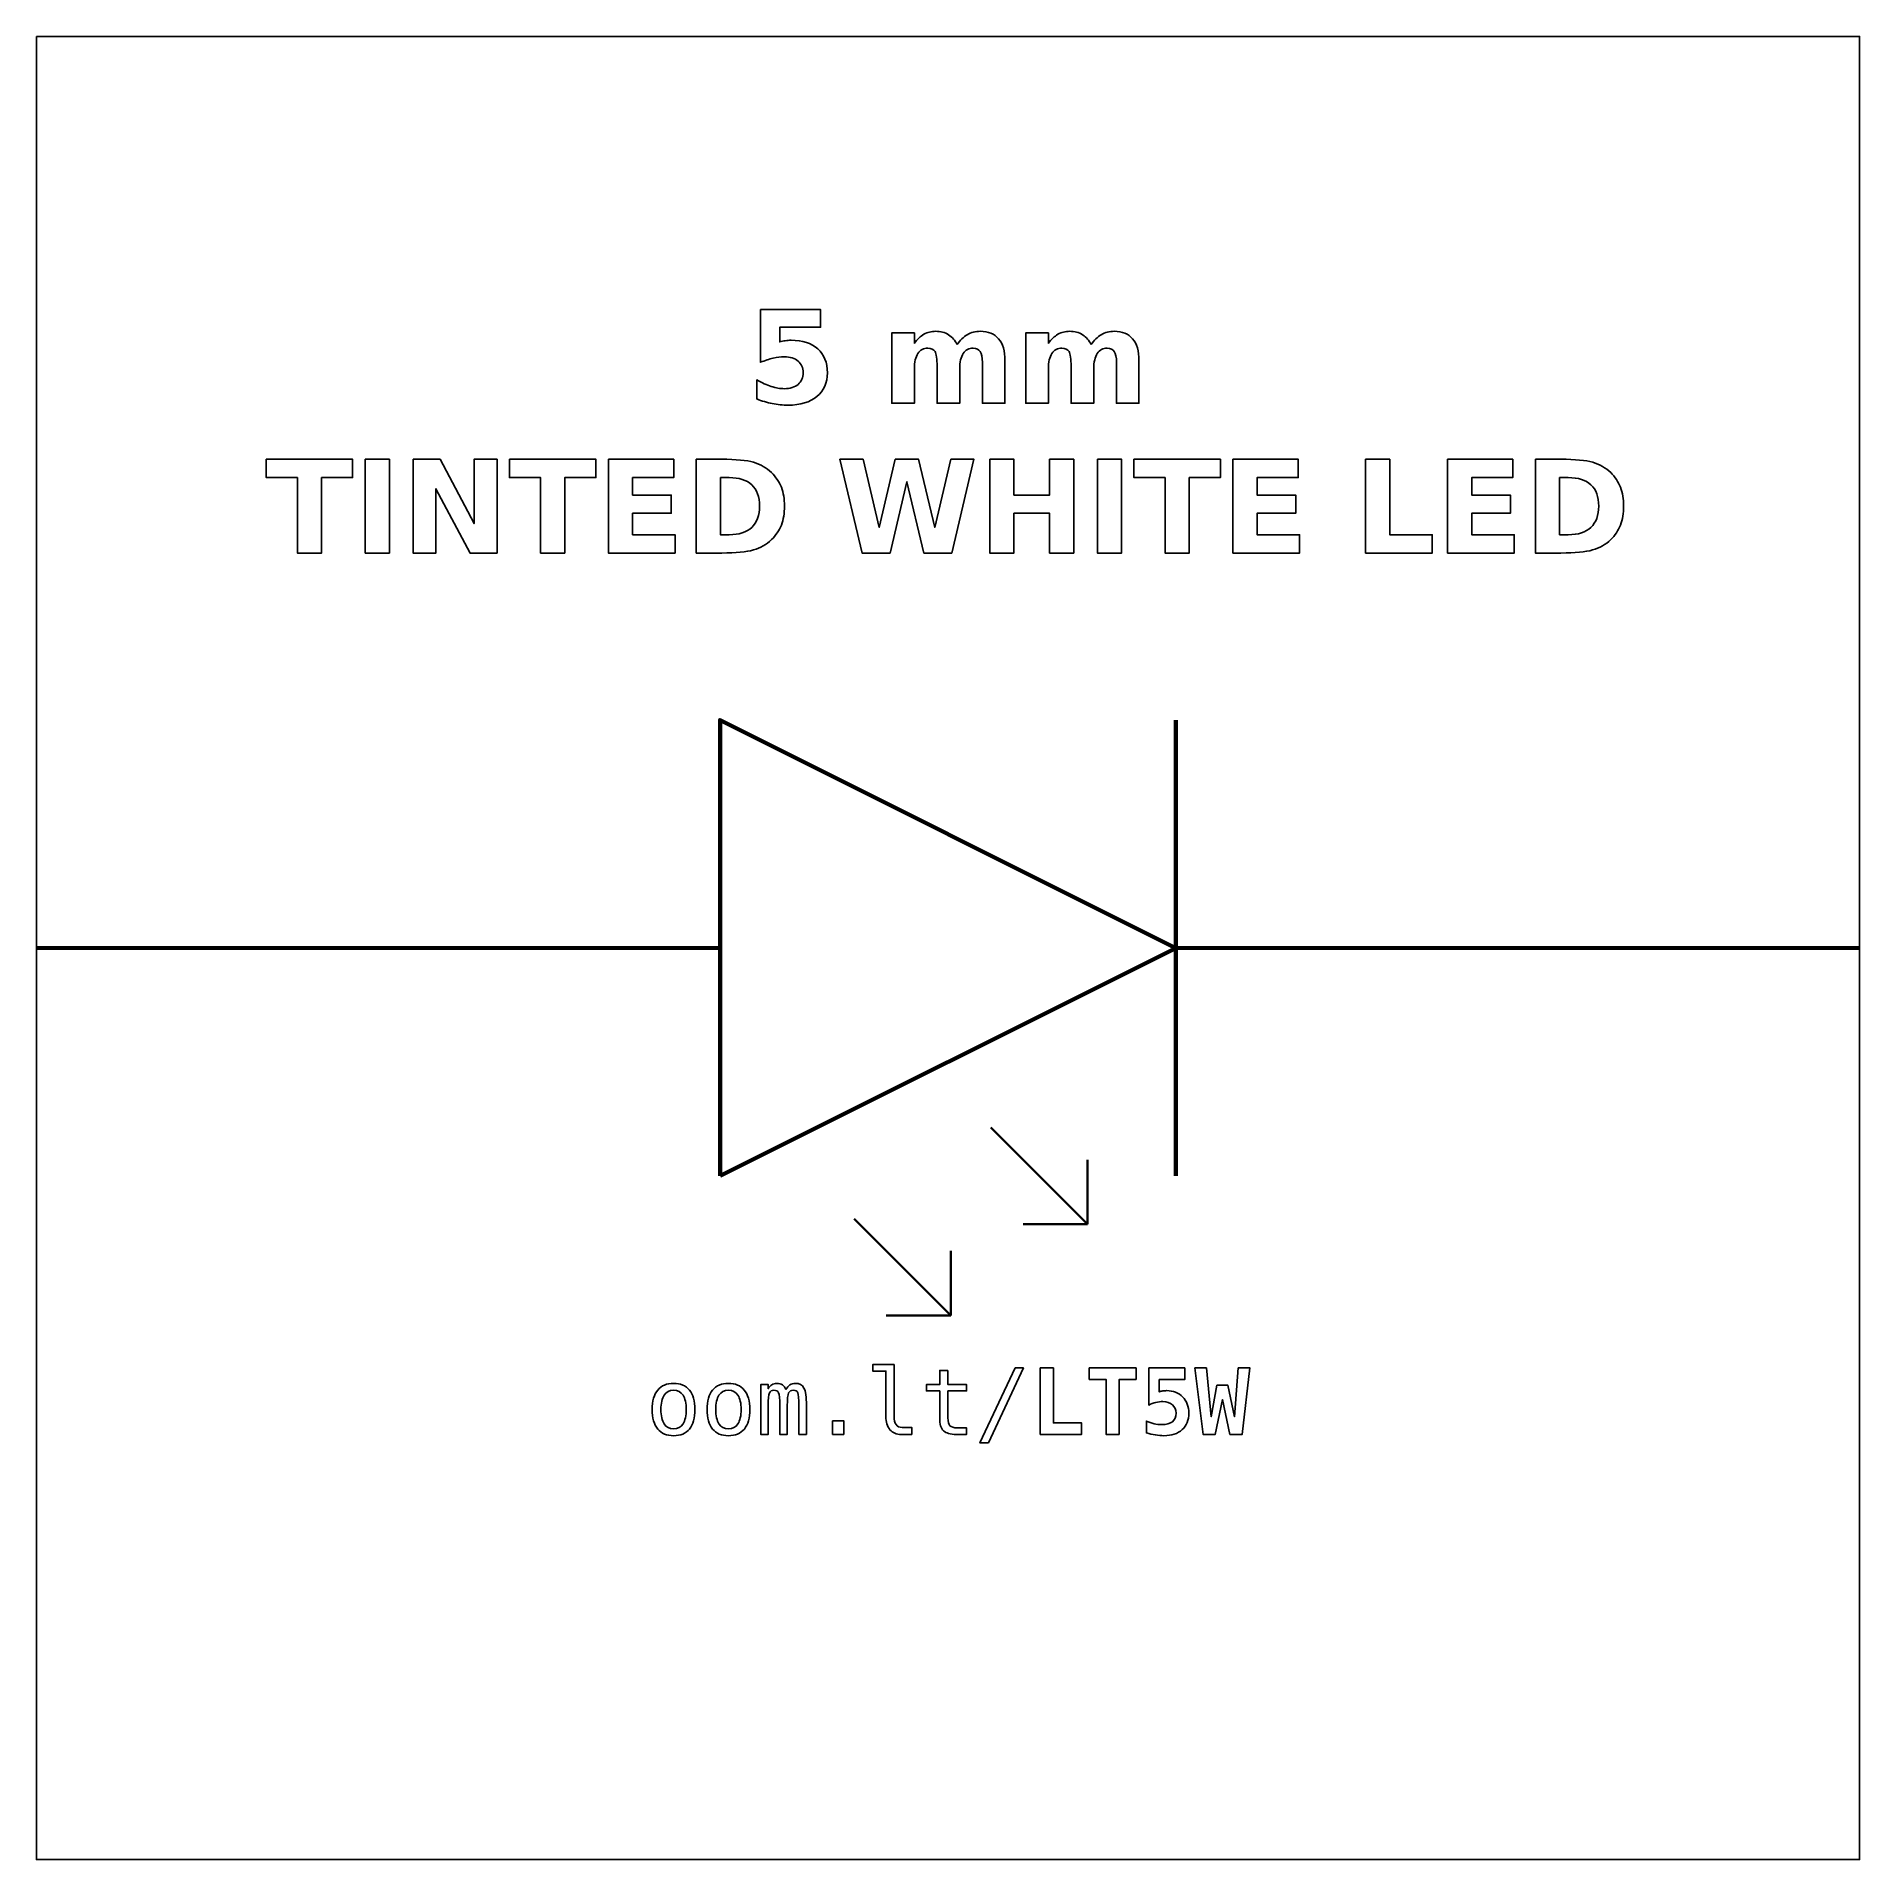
# Model space of a CAD drawing. Header units: centimetres. Extents: x -11.5 to -9.5, y -15.85 to -13.85.
import ezdxf

# ---------------------------------------------------------------- set-up
doc = ezdxf.new("R2010")
doc.units = ezdxf.units.CM
doc.header["$MEASUREMENT"] = 0
doc.layers.add('Layer 1', color=7, linetype='Continuous')

msp = doc.modelspace()

# ---------------------------------------------------------------- linework, layer by layer
at = {"layer": 'Layer 1', "color": 7}
msp.add_open_spline([(-11.5, -13.85), (-11.5, -13.85), (-9.5, -13.85), (-9.5, -13.85), (-9.5, -13.85), (-9.5, -13.85), (-9.5, -15.85), (-9.5, -15.85), (-9.5, -15.85), (-9.5, -15.85), (-11.5, -15.85), (-11.5, -15.85), (-11.5, -15.85), (-11.5, -15.85), (-11.5, -13.85), (-11.5, -13.85)], degree=3, knots=[0, 0, 0, 0, 0.25, 0.25, 0.25, 0.25, 0.5, 0.5, 0.5, 0.5, 0.75, 0.75, 0.75, 0.75, 1, 1, 1, 1], dxfattribs=at)
at = {"layer": 'Layer 1', "color": 250}
for points, knots in [([(-10.70574, -14.14959), (-10.70574, -14.14959), (-10.6398, -14.14959), (-10.6398, -14.14959), (-10.6398, -14.14959), (-10.6398, -14.14959), (-10.6398, -14.16909), (-10.6398, -14.16909), (-10.6398, -14.16909), (-10.6398, -14.16909), (-10.6846, -14.16909), (-10.6846, -14.16909), (-10.6846, -14.16909), (-10.6846, -14.16909), (-10.6846, -14.18501), (-10.6846, -14.18501), (-10.6846, -14.18501), (-10.68258, -14.18447), (-10.68055, -14.18405), (-10.67851, -14.18374), (-10.67851, -14.18374), (-10.67646, -14.18343), (-10.67432, -14.18329), (-10.67213, -14.18329), (-10.67213, -14.18329), (-10.65958, -14.18329), (-10.64982, -14.18642), (-10.64283, -14.1927), (-10.64283, -14.1927), (-10.63585, -14.19896), (-10.63237, -14.2077), (-10.63237, -14.2189), (-10.63237, -14.2189), (-10.63237, -14.23002), (-10.63618, -14.23873), (-10.64377, -14.24503), (-10.64377, -14.24503), (-10.65137, -14.25131), (-10.66193, -14.25446), (-10.67543, -14.25446), (-10.67543, -14.25446), (-10.68126, -14.25446), (-10.68705, -14.25389), (-10.69276, -14.25277), (-10.69276, -14.25277), (-10.69848, -14.25164), (-10.70417, -14.24994), (-10.70981, -14.24764), (-10.70981, -14.24764), (-10.70981, -14.24764), (-10.70981, -14.22675), (-10.70981, -14.22675), (-10.70981, -14.22675), (-10.70421, -14.22998), (-10.6989, -14.23238), (-10.69387, -14.23397), (-10.69387, -14.23397), (-10.68883, -14.2356), (-10.68408, -14.2364), (-10.67964, -14.2364), (-10.67964, -14.2364), (-10.67319, -14.2364), (-10.66814, -14.23482), (-10.66444, -14.23167), (-10.66444, -14.23167), (-10.66075, -14.22854), (-10.65889, -14.22429), (-10.65889, -14.2189), (-10.65889, -14.2189), (-10.65889, -14.21349), (-10.66075, -14.20923), (-10.66444, -14.20611), (-10.66444, -14.20611), (-10.66814, -14.20298), (-10.67319, -14.20143), (-10.67964, -14.20143), (-10.67964, -14.20143), (-10.68345, -14.20143), (-10.68752, -14.20192), (-10.69182, -14.20291), (-10.69182, -14.20291), (-10.69615, -14.20389), (-10.70078, -14.20542), (-10.70574, -14.20749), (-10.70574, -14.20749), (-10.70574, -14.20749), (-10.70574, -14.14959), (-10.70574, -14.14959)], [0, 0, 0, 0, 0.0454545, 0.0454545, 0.0454545, 0.0454545, 0.0909091, 0.0909091, 0.0909091, 0.0909091, 0.1363636, 0.1363636, 0.1363636, 0.1363636, 0.1818182, 0.1818182, 0.1818182, 0.1818182, 0.2272727, 0.2272727, 0.2272727, 0.2272727, 0.2727273, 0.2727273, 0.2727273, 0.2727273, 0.3181818, 0.3181818, 0.3181818, 0.3181818, 0.3636364, 0.3636364, 0.3636364, 0.3636364, 0.4090909, 0.4090909, 0.4090909, 0.4090909, 0.4545455, 0.4545455, 0.4545455, 0.4545455, 0.5, 0.5, 0.5, 0.5, 0.5454545, 0.5454545, 0.5454545, 0.5454545, 0.5909091, 0.5909091, 0.5909091, 0.5909091, 0.6363636, 0.6363636, 0.6363636, 0.6363636, 0.6818182, 0.6818182, 0.6818182, 0.6818182, 0.7272727, 0.7272727, 0.7272727, 0.7272727, 0.7727273, 0.7727273, 0.7727273, 0.7727273, 0.8181818, 0.8181818, 0.8181818, 0.8181818, 0.8636364, 0.8636364, 0.8636364, 0.8636364, 0.9090909, 0.9090909, 0.9090909, 0.9090909, 0.9545455, 0.9545455, 0.9545455, 0.9545455, 1, 1, 1, 1]), ([(-10.49001, -14.18811), (-10.48688, -14.18334), (-10.48319, -14.17969), (-10.47888, -14.1772), (-10.47888, -14.1772), (-10.47458, -14.17468), (-10.46988, -14.17344), (-10.46473, -14.17344), (-10.46473, -14.17344), (-10.45586, -14.17344), (-10.44911, -14.17617), (-10.44448, -14.18165), (-10.44448, -14.18165), (-10.43984, -14.1871), (-10.43751, -14.19505), (-10.43751, -14.20547), (-10.43751, -14.20547), (-10.43751, -14.20547), (-10.43751, -14.25246), (-10.43751, -14.25246), (-10.43751, -14.25246), (-10.43751, -14.25246), (-10.46233, -14.25246), (-10.46233, -14.25246), (-10.46233, -14.25246), (-10.46233, -14.25246), (-10.46233, -14.21222), (-10.46233, -14.21222), (-10.46233, -14.21222), (-10.46228, -14.21163), (-10.46226, -14.21102), (-10.46223, -14.21036), (-10.46223, -14.21036), (-10.46221, -14.20973), (-10.46219, -14.20881), (-10.46219, -14.20761), (-10.46219, -14.20761), (-10.46219, -14.20215), (-10.46298, -14.19818), (-10.46461, -14.19573), (-10.46461, -14.19573), (-10.46621, -14.19326), (-10.46879, -14.19204), (-10.47237, -14.19204), (-10.47237, -14.19204), (-10.47707, -14.19204), (-10.48067, -14.19397), (-10.48323, -14.19783), (-10.48323, -14.19783), (-10.48577, -14.20168), (-10.48709, -14.20726), (-10.48719, -14.21457), (-10.48719, -14.21457), (-10.48719, -14.21457), (-10.48719, -14.25246), (-10.48719, -14.25246), (-10.48719, -14.25246), (-10.48719, -14.25246), (-10.512, -14.25246), (-10.512, -14.25246), (-10.512, -14.25246), (-10.512, -14.25246), (-10.512, -14.21222), (-10.512, -14.21222), (-10.512, -14.21222), (-10.512, -14.20368), (-10.51273, -14.19818), (-10.51421, -14.19573), (-10.51421, -14.19573), (-10.51567, -14.19326), (-10.51828, -14.19204), (-10.52204, -14.19204), (-10.52204, -14.19204), (-10.52679, -14.19204), (-10.53044, -14.19399), (-10.533, -14.19787), (-10.533, -14.19787), (-10.53556, -14.20175), (-10.53686, -14.20728), (-10.53686, -14.2145), (-10.53686, -14.2145), (-10.53686, -14.2145), (-10.53686, -14.25246), (-10.53686, -14.25246), (-10.53686, -14.25246), (-10.53686, -14.25246), (-10.56167, -14.25246), (-10.56167, -14.25246), (-10.56167, -14.25246), (-10.56167, -14.25246), (-10.56167, -14.1753), (-10.56167, -14.1753), (-10.56167, -14.1753), (-10.56167, -14.1753), (-10.53686, -14.1753), (-10.53686, -14.1753), (-10.53686, -14.1753), (-10.53686, -14.1753), (-10.53686, -14.18661), (-10.53686, -14.18661), (-10.53686, -14.18661), (-10.53382, -14.18223), (-10.53034, -14.17897), (-10.52641, -14.17675), (-10.52641, -14.17675), (-10.52249, -14.17454), (-10.51816, -14.17344), (-10.51343, -14.17344), (-10.51343, -14.17344), (-10.50812, -14.17344), (-10.50339, -14.17473), (-10.49932, -14.1773), (-10.49932, -14.1773), (-10.49523, -14.17988), (-10.49212, -14.18348), (-10.49001, -14.18811)], [0, 0, 0, 0, 0.0344828, 0.0344828, 0.0344828, 0.0344828, 0.0689655, 0.0689655, 0.0689655, 0.0689655, 0.1034483, 0.1034483, 0.1034483, 0.1034483, 0.137931, 0.137931, 0.137931, 0.137931, 0.1724138, 0.1724138, 0.1724138, 0.1724138, 0.2068966, 0.2068966, 0.2068966, 0.2068966, 0.2413793, 0.2413793, 0.2413793, 0.2413793, 0.2758621, 0.2758621, 0.2758621, 0.2758621, 0.3103448, 0.3103448, 0.3103448, 0.3103448, 0.3448276, 0.3448276, 0.3448276, 0.3448276, 0.3793103, 0.3793103, 0.3793103, 0.3793103, 0.4137931, 0.4137931, 0.4137931, 0.4137931, 0.4482759, 0.4482759, 0.4482759, 0.4482759, 0.4827586, 0.4827586, 0.4827586, 0.4827586, 0.5172414, 0.5172414, 0.5172414, 0.5172414, 0.5517241, 0.5517241, 0.5517241, 0.5517241, 0.5862069, 0.5862069, 0.5862069, 0.5862069, 0.6206897, 0.6206897, 0.6206897, 0.6206897, 0.6551724, 0.6551724, 0.6551724, 0.6551724, 0.6896552, 0.6896552, 0.6896552, 0.6896552, 0.7241379, 0.7241379, 0.7241379, 0.7241379, 0.7586207, 0.7586207, 0.7586207, 0.7586207, 0.7931034, 0.7931034, 0.7931034, 0.7931034, 0.8275862, 0.8275862, 0.8275862, 0.8275862, 0.862069, 0.862069, 0.862069, 0.862069, 0.8965517, 0.8965517, 0.8965517, 0.8965517, 0.9310345, 0.9310345, 0.9310345, 0.9310345, 0.9655172, 0.9655172, 0.9655172, 0.9655172, 1, 1, 1, 1]), ([(-10.34297, -14.18811), (-10.33984, -14.18334), (-10.33615, -14.17969), (-10.33184, -14.1772), (-10.33184, -14.1772), (-10.32754, -14.17468), (-10.32284, -14.17344), (-10.31769, -14.17344), (-10.31769, -14.17344), (-10.30882, -14.17344), (-10.30207, -14.17617), (-10.29744, -14.18165), (-10.29744, -14.18165), (-10.2928, -14.1871), (-10.29047, -14.19505), (-10.29047, -14.20547), (-10.29047, -14.20547), (-10.29047, -14.20547), (-10.29047, -14.25246), (-10.29047, -14.25246), (-10.29047, -14.25246), (-10.29047, -14.25246), (-10.31529, -14.25246), (-10.31529, -14.25246), (-10.31529, -14.25246), (-10.31529, -14.25246), (-10.31529, -14.21222), (-10.31529, -14.21222), (-10.31529, -14.21222), (-10.31524, -14.21163), (-10.31522, -14.21102), (-10.31519, -14.21036), (-10.31519, -14.21036), (-10.31517, -14.20973), (-10.31515, -14.20881), (-10.31515, -14.20761), (-10.31515, -14.20761), (-10.31515, -14.20215), (-10.31594, -14.19818), (-10.31757, -14.19573), (-10.31757, -14.19573), (-10.31917, -14.19326), (-10.32175, -14.19204), (-10.32533, -14.19204), (-10.32533, -14.19204), (-10.33003, -14.19204), (-10.33363, -14.19397), (-10.33619, -14.19783), (-10.33619, -14.19783), (-10.33873, -14.20168), (-10.34005, -14.20726), (-10.34015, -14.21457), (-10.34015, -14.21457), (-10.34015, -14.21457), (-10.34015, -14.25246), (-10.34015, -14.25246), (-10.34015, -14.25246), (-10.34015, -14.25246), (-10.36496, -14.25246), (-10.36496, -14.25246), (-10.36496, -14.25246), (-10.36496, -14.25246), (-10.36496, -14.21222), (-10.36496, -14.21222), (-10.36496, -14.21222), (-10.36496, -14.20368), (-10.36569, -14.19818), (-10.36717, -14.19573), (-10.36717, -14.19573), (-10.36863, -14.19326), (-10.37124, -14.19204), (-10.375, -14.19204), (-10.375, -14.19204), (-10.37975, -14.19204), (-10.3834, -14.19399), (-10.38596, -14.19787), (-10.38596, -14.19787), (-10.38852, -14.20175), (-10.38982, -14.20728), (-10.38982, -14.2145), (-10.38982, -14.2145), (-10.38982, -14.2145), (-10.38982, -14.25246), (-10.38982, -14.25246), (-10.38982, -14.25246), (-10.38982, -14.25246), (-10.41463, -14.25246), (-10.41463, -14.25246), (-10.41463, -14.25246), (-10.41463, -14.25246), (-10.41463, -14.1753), (-10.41463, -14.1753), (-10.41463, -14.1753), (-10.41463, -14.1753), (-10.38982, -14.1753), (-10.38982, -14.1753), (-10.38982, -14.1753), (-10.38982, -14.1753), (-10.38982, -14.18661), (-10.38982, -14.18661), (-10.38982, -14.18661), (-10.38678, -14.18223), (-10.3833, -14.17897), (-10.37937, -14.17675), (-10.37937, -14.17675), (-10.37545, -14.17454), (-10.37112, -14.17344), (-10.36639, -14.17344), (-10.36639, -14.17344), (-10.36108, -14.17344), (-10.35635, -14.17473), (-10.35228, -14.1773), (-10.35228, -14.1773), (-10.34819, -14.17988), (-10.34508, -14.18348), (-10.34297, -14.18811)], [0, 0, 0, 0, 0.0344828, 0.0344828, 0.0344828, 0.0344828, 0.0689655, 0.0689655, 0.0689655, 0.0689655, 0.1034483, 0.1034483, 0.1034483, 0.1034483, 0.137931, 0.137931, 0.137931, 0.137931, 0.1724138, 0.1724138, 0.1724138, 0.1724138, 0.2068966, 0.2068966, 0.2068966, 0.2068966, 0.2413793, 0.2413793, 0.2413793, 0.2413793, 0.2758621, 0.2758621, 0.2758621, 0.2758621, 0.3103448, 0.3103448, 0.3103448, 0.3103448, 0.3448276, 0.3448276, 0.3448276, 0.3448276, 0.3793103, 0.3793103, 0.3793103, 0.3793103, 0.4137931, 0.4137931, 0.4137931, 0.4137931, 0.4482759, 0.4482759, 0.4482759, 0.4482759, 0.4827586, 0.4827586, 0.4827586, 0.4827586, 0.5172414, 0.5172414, 0.5172414, 0.5172414, 0.5517241, 0.5517241, 0.5517241, 0.5517241, 0.5862069, 0.5862069, 0.5862069, 0.5862069, 0.6206897, 0.6206897, 0.6206897, 0.6206897, 0.6551724, 0.6551724, 0.6551724, 0.6551724, 0.6896552, 0.6896552, 0.6896552, 0.6896552, 0.7241379, 0.7241379, 0.7241379, 0.7241379, 0.7586207, 0.7586207, 0.7586207, 0.7586207, 0.7931034, 0.7931034, 0.7931034, 0.7931034, 0.8275862, 0.8275862, 0.8275862, 0.8275862, 0.862069, 0.862069, 0.862069, 0.862069, 0.8965517, 0.8965517, 0.8965517, 0.8965517, 0.9310345, 0.9310345, 0.9310345, 0.9310345, 0.9655172, 0.9655172, 0.9655172, 0.9655172, 1, 1, 1, 1]), ([(-11.24792, -14.31384), (-11.24792, -14.31384), (-11.15312, -14.31384), (-11.15312, -14.31384), (-11.15312, -14.31384), (-11.15312, -14.31384), (-11.15312, -14.3339), (-11.15312, -14.3339), (-11.15312, -14.3339), (-11.15312, -14.3339), (-11.18722, -14.3339), (-11.18722, -14.3339), (-11.18722, -14.3339), (-11.18722, -14.3339), (-11.18722, -14.41671), (-11.18722, -14.41671), (-11.18722, -14.41671), (-11.18722, -14.41671), (-11.21375, -14.41671), (-11.21375, -14.41671), (-11.21375, -14.41671), (-11.21375, -14.41671), (-11.21375, -14.3339), (-11.21375, -14.3339), (-11.21375, -14.3339), (-11.21375, -14.3339), (-11.24792, -14.3339), (-11.24792, -14.3339), (-11.24792, -14.3339), (-11.24792, -14.3339), (-11.24792, -14.31384), (-11.24792, -14.31384)], [0, 0, 0, 0, 0.125, 0.125, 0.125, 0.125, 0.25, 0.25, 0.25, 0.25, 0.375, 0.375, 0.375, 0.375, 0.5, 0.5, 0.5, 0.5, 0.625, 0.625, 0.625, 0.625, 0.75, 0.75, 0.75, 0.75, 0.875, 0.875, 0.875, 0.875, 1, 1, 1, 1]), ([(-11.13938, -14.31384), (-11.13938, -14.31384), (-11.11285, -14.31384), (-11.11285, -14.31384), (-11.11285, -14.31384), (-11.11285, -14.31384), (-11.11285, -14.41671), (-11.11285, -14.41671), (-11.11285, -14.41671), (-11.11285, -14.41671), (-11.13938, -14.41671), (-11.13938, -14.41671), (-11.13938, -14.41671), (-11.13938, -14.41671), (-11.13938, -14.31384), (-11.13938, -14.31384)], [0, 0, 0, 0, 0.25, 0.25, 0.25, 0.25, 0.5, 0.5, 0.5, 0.5, 0.75, 0.75, 0.75, 0.75, 1, 1, 1, 1]), ([(-11.08689, -14.31384), (-11.08689, -14.31384), (-11.05726, -14.31384), (-11.05726, -14.31384), (-11.05726, -14.31384), (-11.05726, -14.31384), (-11.01984, -14.3844), (-11.01984, -14.3844), (-11.01984, -14.3844), (-11.01984, -14.3844), (-11.01984, -14.31384), (-11.01984, -14.31384), (-11.01984, -14.31384), (-11.01984, -14.31384), (-10.9947, -14.31384), (-10.9947, -14.31384), (-10.9947, -14.31384), (-10.9947, -14.31384), (-10.9947, -14.41671), (-10.9947, -14.41671), (-10.9947, -14.41671), (-10.9947, -14.41671), (-11.02433, -14.41671), (-11.02433, -14.41671), (-11.02433, -14.41671), (-11.02433, -14.41671), (-11.06175, -14.34615), (-11.06175, -14.34615), (-11.06175, -14.34615), (-11.06175, -14.34615), (-11.06175, -14.41671), (-11.06175, -14.41671), (-11.06175, -14.41671), (-11.06175, -14.41671), (-11.08689, -14.41671), (-11.08689, -14.41671), (-11.08689, -14.41671), (-11.08689, -14.41671), (-11.08689, -14.31384), (-11.08689, -14.31384)], [0, 0, 0, 0, 0.1, 0.1, 0.1, 0.1, 0.2, 0.2, 0.2, 0.2, 0.3, 0.3, 0.3, 0.3, 0.4, 0.4, 0.4, 0.4, 0.5, 0.5, 0.5, 0.5, 0.6, 0.6, 0.6, 0.6, 0.7, 0.7, 0.7, 0.7, 0.8, 0.8, 0.8, 0.8, 0.9, 0.9, 0.9, 0.9, 1, 1, 1, 1]), ([(-10.98108, -14.31384), (-10.98108, -14.31384), (-10.88628, -14.31384), (-10.88628, -14.31384), (-10.88628, -14.31384), (-10.88628, -14.31384), (-10.88628, -14.3339), (-10.88628, -14.3339), (-10.88628, -14.3339), (-10.88628, -14.3339), (-10.92038, -14.3339), (-10.92038, -14.3339), (-10.92038, -14.3339), (-10.92038, -14.3339), (-10.92038, -14.41671), (-10.92038, -14.41671), (-10.92038, -14.41671), (-10.92038, -14.41671), (-10.94691, -14.41671), (-10.94691, -14.41671), (-10.94691, -14.41671), (-10.94691, -14.41671), (-10.94691, -14.3339), (-10.94691, -14.3339), (-10.94691, -14.3339), (-10.94691, -14.3339), (-10.98108, -14.3339), (-10.98108, -14.3339), (-10.98108, -14.3339), (-10.98108, -14.3339), (-10.98108, -14.31384), (-10.98108, -14.31384)], [0, 0, 0, 0, 0.125, 0.125, 0.125, 0.125, 0.25, 0.25, 0.25, 0.25, 0.375, 0.375, 0.375, 0.375, 0.5, 0.5, 0.5, 0.5, 0.625, 0.625, 0.625, 0.625, 0.75, 0.75, 0.75, 0.75, 0.875, 0.875, 0.875, 0.875, 1, 1, 1, 1]), ([(-10.87254, -14.31384), (-10.87254, -14.31384), (-10.80095, -14.31384), (-10.80095, -14.31384), (-10.80095, -14.31384), (-10.80095, -14.31384), (-10.80095, -14.3339), (-10.80095, -14.3339), (-10.80095, -14.3339), (-10.80095, -14.3339), (-10.84601, -14.3339), (-10.84601, -14.3339), (-10.84601, -14.3339), (-10.84601, -14.3339), (-10.84601, -14.35305), (-10.84601, -14.35305), (-10.84601, -14.35305), (-10.84601, -14.35305), (-10.80366, -14.35305), (-10.80366, -14.35305), (-10.80366, -14.35305), (-10.80366, -14.35305), (-10.80366, -14.37311), (-10.80366, -14.37311), (-10.80366, -14.37311), (-10.80366, -14.37311), (-10.84601, -14.37311), (-10.84601, -14.37311), (-10.84601, -14.37311), (-10.84601, -14.37311), (-10.84601, -14.39665), (-10.84601, -14.39665), (-10.84601, -14.39665), (-10.84601, -14.39665), (-10.79945, -14.39665), (-10.79945, -14.39665), (-10.79945, -14.39665), (-10.79945, -14.39665), (-10.79945, -14.41671), (-10.79945, -14.41671), (-10.79945, -14.41671), (-10.79945, -14.41671), (-10.87254, -14.41671), (-10.87254, -14.41671), (-10.87254, -14.41671), (-10.87254, -14.41671), (-10.87254, -14.31384), (-10.87254, -14.31384)], [0, 0, 0, 0, 0.0833333, 0.0833333, 0.0833333, 0.0833333, 0.1666667, 0.1666667, 0.1666667, 0.1666667, 0.25, 0.25, 0.25, 0.25, 0.3333333, 0.3333333, 0.3333333, 0.3333333, 0.4166667, 0.4166667, 0.4166667, 0.4166667, 0.5, 0.5, 0.5, 0.5, 0.5833333, 0.5833333, 0.5833333, 0.5833333, 0.6666667, 0.6666667, 0.6666667, 0.6666667, 0.75, 0.75, 0.75, 0.75, 0.8333333, 0.8333333, 0.8333333, 0.8333333, 0.9166667, 0.9166667, 0.9166667, 0.9166667, 1, 1, 1, 1]), ([(-10.77614, -14.31384), (-10.77614, -14.31384), (-10.74815, -14.31384), (-10.74815, -14.31384), (-10.74815, -14.31384), (-10.73254, -14.31384), (-10.72092, -14.31495), (-10.71328, -14.31718), (-10.71328, -14.31718), (-10.70563, -14.31941), (-10.69907, -14.32318), (-10.69359, -14.32852), (-10.69359, -14.32852), (-10.68877, -14.33315), (-10.6852, -14.33851), (-10.68284, -14.34458), (-10.68284, -14.34458), (-10.68052, -14.35062), (-10.67934, -14.35749), (-10.67934, -14.36518), (-10.67934, -14.36518), (-10.67934, -14.37294), (-10.68052, -14.37986), (-10.68284, -14.38595), (-10.68284, -14.38595), (-10.6852, -14.39204), (-10.68877, -14.3974), (-10.69359, -14.40203), (-10.69359, -14.40203), (-10.69912, -14.40737), (-10.70573, -14.41114), (-10.71344, -14.41337), (-10.71344, -14.41337), (-10.72116, -14.4156), (-10.73273, -14.41671), (-10.74815, -14.41671), (-10.74815, -14.41671), (-10.74815, -14.41671), (-10.77614, -14.41671), (-10.77614, -14.41671), (-10.77614, -14.41671), (-10.77614, -14.41671), (-10.77614, -14.31384), (-10.77614, -14.31384)], [0, 0, 0, 0, 0.0909091, 0.0909091, 0.0909091, 0.0909091, 0.1818182, 0.1818182, 0.1818182, 0.1818182, 0.2727273, 0.2727273, 0.2727273, 0.2727273, 0.3636364, 0.3636364, 0.3636364, 0.3636364, 0.4545455, 0.4545455, 0.4545455, 0.4545455, 0.5454545, 0.5454545, 0.5454545, 0.5454545, 0.6363636, 0.6363636, 0.6363636, 0.6363636, 0.7272727, 0.7272727, 0.7272727, 0.7272727, 0.8181818, 0.8181818, 0.8181818, 0.8181818, 0.9090909, 0.9090909, 0.9090909, 0.9090909, 1, 1, 1, 1]), ([(-10.61864, -14.31384), (-10.61864, -14.31384), (-10.59322, -14.31384), (-10.59322, -14.31384), (-10.59322, -14.31384), (-10.59322, -14.31384), (-10.57544, -14.38861), (-10.57544, -14.38861), (-10.57544, -14.38861), (-10.57544, -14.38861), (-10.5578, -14.31384), (-10.5578, -14.31384), (-10.5578, -14.31384), (-10.5578, -14.31384), (-10.53223, -14.31384), (-10.53223, -14.31384), (-10.53223, -14.31384), (-10.53223, -14.31384), (-10.5146, -14.38861), (-10.5146, -14.38861), (-10.5146, -14.38861), (-10.5146, -14.38861), (-10.49682, -14.31384), (-10.49682, -14.31384), (-10.49682, -14.31384), (-10.49682, -14.31384), (-10.4716, -14.31384), (-10.4716, -14.31384), (-10.4716, -14.31384), (-10.4716, -14.31384), (-10.49585, -14.41671), (-10.49585, -14.41671), (-10.49585, -14.41671), (-10.49585, -14.41671), (-10.52645, -14.41671), (-10.52645, -14.41671), (-10.52645, -14.41671), (-10.52645, -14.41671), (-10.54512, -14.33851), (-10.54512, -14.33851), (-10.54512, -14.33851), (-10.54512, -14.33851), (-10.56358, -14.41671), (-10.56358, -14.41671), (-10.56358, -14.41671), (-10.56358, -14.41671), (-10.59418, -14.41671), (-10.59418, -14.41671), (-10.59418, -14.41671), (-10.59418, -14.41671), (-10.61864, -14.31384), (-10.61864, -14.31384)], [0, 0, 0, 0, 0.0769231, 0.0769231, 0.0769231, 0.0769231, 0.1538462, 0.1538462, 0.1538462, 0.1538462, 0.2307692, 0.2307692, 0.2307692, 0.2307692, 0.3076923, 0.3076923, 0.3076923, 0.3076923, 0.3846154, 0.3846154, 0.3846154, 0.3846154, 0.4615385, 0.4615385, 0.4615385, 0.4615385, 0.5384615, 0.5384615, 0.5384615, 0.5384615, 0.6153846, 0.6153846, 0.6153846, 0.6153846, 0.6923077, 0.6923077, 0.6923077, 0.6923077, 0.7692308, 0.7692308, 0.7692308, 0.7692308, 0.8461538, 0.8461538, 0.8461538, 0.8461538, 0.9230769, 0.9230769, 0.9230769, 0.9230769, 1, 1, 1, 1]), ([(-10.45425, -14.31384), (-10.45425, -14.31384), (-10.42772, -14.31384), (-10.42772, -14.31384), (-10.42772, -14.31384), (-10.42772, -14.31384), (-10.42772, -14.35305), (-10.42772, -14.35305), (-10.42772, -14.35305), (-10.42772, -14.35305), (-10.38859, -14.35305), (-10.38859, -14.35305), (-10.38859, -14.35305), (-10.38859, -14.35305), (-10.38859, -14.31384), (-10.38859, -14.31384), (-10.38859, -14.31384), (-10.38859, -14.31384), (-10.36206, -14.31384), (-10.36206, -14.31384), (-10.36206, -14.31384), (-10.36206, -14.31384), (-10.36206, -14.41671), (-10.36206, -14.41671), (-10.36206, -14.41671), (-10.36206, -14.41671), (-10.38859, -14.41671), (-10.38859, -14.41671), (-10.38859, -14.41671), (-10.38859, -14.41671), (-10.38859, -14.37311), (-10.38859, -14.37311), (-10.38859, -14.37311), (-10.38859, -14.37311), (-10.42772, -14.37311), (-10.42772, -14.37311), (-10.42772, -14.37311), (-10.42772, -14.37311), (-10.42772, -14.41671), (-10.42772, -14.41671), (-10.42772, -14.41671), (-10.42772, -14.41671), (-10.45425, -14.41671), (-10.45425, -14.41671), (-10.45425, -14.41671), (-10.45425, -14.41671), (-10.45425, -14.31384), (-10.45425, -14.31384)], [0, 0, 0, 0, 0.0833333, 0.0833333, 0.0833333, 0.0833333, 0.1666667, 0.1666667, 0.1666667, 0.1666667, 0.25, 0.25, 0.25, 0.25, 0.3333333, 0.3333333, 0.3333333, 0.3333333, 0.4166667, 0.4166667, 0.4166667, 0.4166667, 0.5, 0.5, 0.5, 0.5, 0.5833333, 0.5833333, 0.5833333, 0.5833333, 0.6666667, 0.6666667, 0.6666667, 0.6666667, 0.75, 0.75, 0.75, 0.75, 0.8333333, 0.8333333, 0.8333333, 0.8333333, 0.9166667, 0.9166667, 0.9166667, 0.9166667, 1, 1, 1, 1]), ([(-10.33616, -14.31384), (-10.33616, -14.31384), (-10.30963, -14.31384), (-10.30963, -14.31384), (-10.30963, -14.31384), (-10.30963, -14.31384), (-10.30963, -14.41671), (-10.30963, -14.41671), (-10.30963, -14.41671), (-10.30963, -14.41671), (-10.33616, -14.41671), (-10.33616, -14.41671), (-10.33616, -14.41671), (-10.33616, -14.41671), (-10.33616, -14.31384), (-10.33616, -14.31384)], [0, 0, 0, 0, 0.25, 0.25, 0.25, 0.25, 0.5, 0.5, 0.5, 0.5, 0.75, 0.75, 0.75, 0.75, 1, 1, 1, 1]), ([(-10.29595, -14.31384), (-10.29595, -14.31384), (-10.20115, -14.31384), (-10.20115, -14.31384), (-10.20115, -14.31384), (-10.20115, -14.31384), (-10.20115, -14.3339), (-10.20115, -14.3339), (-10.20115, -14.3339), (-10.20115, -14.3339), (-10.23525, -14.3339), (-10.23525, -14.3339), (-10.23525, -14.3339), (-10.23525, -14.3339), (-10.23525, -14.41671), (-10.23525, -14.41671), (-10.23525, -14.41671), (-10.23525, -14.41671), (-10.26178, -14.41671), (-10.26178, -14.41671), (-10.26178, -14.41671), (-10.26178, -14.41671), (-10.26178, -14.3339), (-10.26178, -14.3339), (-10.26178, -14.3339), (-10.26178, -14.3339), (-10.29595, -14.3339), (-10.29595, -14.3339), (-10.29595, -14.3339), (-10.29595, -14.3339), (-10.29595, -14.31384), (-10.29595, -14.31384)], [0, 0, 0, 0, 0.125, 0.125, 0.125, 0.125, 0.25, 0.25, 0.25, 0.25, 0.375, 0.375, 0.375, 0.375, 0.5, 0.5, 0.5, 0.5, 0.625, 0.625, 0.625, 0.625, 0.75, 0.75, 0.75, 0.75, 0.875, 0.875, 0.875, 0.875, 1, 1, 1, 1]), ([(-10.18741, -14.31384), (-10.18741, -14.31384), (-10.11582, -14.31384), (-10.11582, -14.31384), (-10.11582, -14.31384), (-10.11582, -14.31384), (-10.11582, -14.3339), (-10.11582, -14.3339), (-10.11582, -14.3339), (-10.11582, -14.3339), (-10.16088, -14.3339), (-10.16088, -14.3339), (-10.16088, -14.3339), (-10.16088, -14.3339), (-10.16088, -14.35305), (-10.16088, -14.35305), (-10.16088, -14.35305), (-10.16088, -14.35305), (-10.11853, -14.35305), (-10.11853, -14.35305), (-10.11853, -14.35305), (-10.11853, -14.35305), (-10.11853, -14.37311), (-10.11853, -14.37311), (-10.11853, -14.37311), (-10.11853, -14.37311), (-10.16088, -14.37311), (-10.16088, -14.37311), (-10.16088, -14.37311), (-10.16088, -14.37311), (-10.16088, -14.39665), (-10.16088, -14.39665), (-10.16088, -14.39665), (-10.16088, -14.39665), (-10.11432, -14.39665), (-10.11432, -14.39665), (-10.11432, -14.39665), (-10.11432, -14.39665), (-10.11432, -14.41671), (-10.11432, -14.41671), (-10.11432, -14.41671), (-10.11432, -14.41671), (-10.18741, -14.41671), (-10.18741, -14.41671), (-10.18741, -14.41671), (-10.18741, -14.41671), (-10.18741, -14.31384), (-10.18741, -14.31384)], [0, 0, 0, 0, 0.0833333, 0.0833333, 0.0833333, 0.0833333, 0.1666667, 0.1666667, 0.1666667, 0.1666667, 0.25, 0.25, 0.25, 0.25, 0.3333333, 0.3333333, 0.3333333, 0.3333333, 0.4166667, 0.4166667, 0.4166667, 0.4166667, 0.5, 0.5, 0.5, 0.5, 0.5833333, 0.5833333, 0.5833333, 0.5833333, 0.6666667, 0.6666667, 0.6666667, 0.6666667, 0.75, 0.75, 0.75, 0.75, 0.8333333, 0.8333333, 0.8333333, 0.8333333, 0.9166667, 0.9166667, 0.9166667, 0.9166667, 1, 1, 1, 1]), ([(-10.04188, -14.31384), (-10.04188, -14.31384), (-10.01535, -14.31384), (-10.01535, -14.31384), (-10.01535, -14.31384), (-10.01535, -14.31384), (-10.01535, -14.39665), (-10.01535, -14.39665), (-10.01535, -14.39665), (-10.01535, -14.39665), (-9.96879, -14.39665), (-9.96879, -14.39665), (-9.96879, -14.39665), (-9.96879, -14.39665), (-9.96879, -14.41671), (-9.96879, -14.41671), (-9.96879, -14.41671), (-9.96879, -14.41671), (-10.04188, -14.41671), (-10.04188, -14.41671), (-10.04188, -14.41671), (-10.04188, -14.41671), (-10.04188, -14.31384), (-10.04188, -14.31384)], [0, 0, 0, 0, 0.1666667, 0.1666667, 0.1666667, 0.1666667, 0.3333333, 0.3333333, 0.3333333, 0.3333333, 0.5, 0.5, 0.5, 0.5, 0.6666667, 0.6666667, 0.6666667, 0.6666667, 0.8333333, 0.8333333, 0.8333333, 0.8333333, 1, 1, 1, 1]), ([(-9.95197, -14.31384), (-9.95197, -14.31384), (-9.88038, -14.31384), (-9.88038, -14.31384), (-9.88038, -14.31384), (-9.88038, -14.31384), (-9.88038, -14.3339), (-9.88038, -14.3339), (-9.88038, -14.3339), (-9.88038, -14.3339), (-9.92544, -14.3339), (-9.92544, -14.3339), (-9.92544, -14.3339), (-9.92544, -14.3339), (-9.92544, -14.35305), (-9.92544, -14.35305), (-9.92544, -14.35305), (-9.92544, -14.35305), (-9.88309, -14.35305), (-9.88309, -14.35305), (-9.88309, -14.35305), (-9.88309, -14.35305), (-9.88309, -14.37311), (-9.88309, -14.37311), (-9.88309, -14.37311), (-9.88309, -14.37311), (-9.92544, -14.37311), (-9.92544, -14.37311), (-9.92544, -14.37311), (-9.92544, -14.37311), (-9.92544, -14.39665), (-9.92544, -14.39665), (-9.92544, -14.39665), (-9.92544, -14.39665), (-9.87888, -14.39665), (-9.87888, -14.39665), (-9.87888, -14.39665), (-9.87888, -14.39665), (-9.87888, -14.41671), (-9.87888, -14.41671), (-9.87888, -14.41671), (-9.87888, -14.41671), (-9.95197, -14.41671), (-9.95197, -14.41671), (-9.95197, -14.41671), (-9.95197, -14.41671), (-9.95197, -14.31384), (-9.95197, -14.31384)], [0, 0, 0, 0, 0.0833333, 0.0833333, 0.0833333, 0.0833333, 0.1666667, 0.1666667, 0.1666667, 0.1666667, 0.25, 0.25, 0.25, 0.25, 0.3333333, 0.3333333, 0.3333333, 0.3333333, 0.4166667, 0.4166667, 0.4166667, 0.4166667, 0.5, 0.5, 0.5, 0.5, 0.5833333, 0.5833333, 0.5833333, 0.5833333, 0.6666667, 0.6666667, 0.6666667, 0.6666667, 0.75, 0.75, 0.75, 0.75, 0.8333333, 0.8333333, 0.8333333, 0.8333333, 0.9166667, 0.9166667, 0.9166667, 0.9166667, 1, 1, 1, 1]), ([(-9.85557, -14.31384), (-9.85557, -14.31384), (-9.82758, -14.31384), (-9.82758, -14.31384), (-9.82758, -14.31384), (-9.81197, -14.31384), (-9.80035, -14.31495), (-9.79271, -14.31718), (-9.79271, -14.31718), (-9.78506, -14.31941), (-9.7785, -14.32318), (-9.77302, -14.32852), (-9.77302, -14.32852), (-9.7682, -14.33315), (-9.76463, -14.33851), (-9.76227, -14.34458), (-9.76227, -14.34458), (-9.75995, -14.35062), (-9.75877, -14.35749), (-9.75877, -14.36518), (-9.75877, -14.36518), (-9.75877, -14.37294), (-9.75995, -14.37986), (-9.76227, -14.38595), (-9.76227, -14.38595), (-9.76463, -14.39204), (-9.7682, -14.3974), (-9.77302, -14.40203), (-9.77302, -14.40203), (-9.77855, -14.40737), (-9.78516, -14.41114), (-9.79287, -14.41337), (-9.79287, -14.41337), (-9.80059, -14.4156), (-9.81216, -14.41671), (-9.82758, -14.41671), (-9.82758, -14.41671), (-9.82758, -14.41671), (-9.85557, -14.41671), (-9.85557, -14.41671), (-9.85557, -14.41671), (-9.85557, -14.41671), (-9.85557, -14.31384), (-9.85557, -14.31384)], [0, 0, 0, 0, 0.0909091, 0.0909091, 0.0909091, 0.0909091, 0.1818182, 0.1818182, 0.1818182, 0.1818182, 0.2727273, 0.2727273, 0.2727273, 0.2727273, 0.3636364, 0.3636364, 0.3636364, 0.3636364, 0.4545455, 0.4545455, 0.4545455, 0.4545455, 0.5454545, 0.5454545, 0.5454545, 0.5454545, 0.6363636, 0.6363636, 0.6363636, 0.6363636, 0.7272727, 0.7272727, 0.7272727, 0.7272727, 0.8181818, 0.8181818, 0.8181818, 0.8181818, 0.9090909, 0.9090909, 0.9090909, 0.9090909, 1, 1, 1, 1]), ([(-10.74961, -14.3339), (-10.74961, -14.3339), (-10.74961, -14.39665), (-10.74961, -14.39665), (-10.74961, -14.39665), (-10.74961, -14.39665), (-10.74011, -14.39665), (-10.74011, -14.39665), (-10.74011, -14.39665), (-10.72927, -14.39665), (-10.72099, -14.39397), (-10.71528, -14.38858), (-10.71528, -14.38858), (-10.70956, -14.38322), (-10.70669, -14.37541), (-10.70669, -14.36518), (-10.70669, -14.36518), (-10.70669, -14.35497), (-10.70954, -14.34721), (-10.71523, -14.3419), (-10.71523, -14.3419), (-10.72092, -14.33656), (-10.72922, -14.3339), (-10.74011, -14.3339), (-10.74011, -14.3339), (-10.74011, -14.3339), (-10.74961, -14.3339), (-10.74961, -14.3339)], [0, 0, 0, 0, 0.1428571, 0.1428571, 0.1428571, 0.1428571, 0.2857143, 0.2857143, 0.2857143, 0.2857143, 0.4285714, 0.4285714, 0.4285714, 0.4285714, 0.5714286, 0.5714286, 0.5714286, 0.5714286, 0.7142857, 0.7142857, 0.7142857, 0.7142857, 0.8571429, 0.8571429, 0.8571429, 0.8571429, 1, 1, 1, 1]), ([(-9.82904, -14.3339), (-9.82904, -14.3339), (-9.82904, -14.39665), (-9.82904, -14.39665), (-9.82904, -14.39665), (-9.82904, -14.39665), (-9.81954, -14.39665), (-9.81954, -14.39665), (-9.81954, -14.39665), (-9.8087, -14.39665), (-9.80042, -14.39397), (-9.79471, -14.38858), (-9.79471, -14.38858), (-9.78899, -14.38322), (-9.78612, -14.37541), (-9.78612, -14.36518), (-9.78612, -14.36518), (-9.78612, -14.35497), (-9.78897, -14.34721), (-9.79466, -14.3419), (-9.79466, -14.3419), (-9.80035, -14.33656), (-9.80865, -14.3339), (-9.81954, -14.3339), (-9.81954, -14.3339), (-9.81954, -14.3339), (-9.82904, -14.3339), (-9.82904, -14.3339)], [0, 0, 0, 0, 0.1428571, 0.1428571, 0.1428571, 0.1428571, 0.2857143, 0.2857143, 0.2857143, 0.2857143, 0.4285714, 0.4285714, 0.4285714, 0.4285714, 0.5714286, 0.5714286, 0.5714286, 0.5714286, 0.7142857, 0.7142857, 0.7142857, 0.7142857, 0.8571429, 0.8571429, 0.8571429, 0.8571429, 1, 1, 1, 1]), ([(-10.55912, -15.3638), (-10.55912, -15.36784), (-10.55838, -15.37087), (-10.5569, -15.37292), (-10.5569, -15.37292), (-10.55542, -15.37497), (-10.55323, -15.376), (-10.55033, -15.376), (-10.55033, -15.376), (-10.55033, -15.376), (-10.53983, -15.376), (-10.53983, -15.376), (-10.53983, -15.376), (-10.53983, -15.376), (-10.53983, -15.38362), (-10.53983, -15.38362), (-10.53983, -15.38362), (-10.53983, -15.38362), (-10.5512, -15.38362), (-10.5512, -15.38362), (-10.5512, -15.38362), (-10.55658, -15.38362), (-10.56073, -15.38189), (-10.56368, -15.37844), (-10.56368, -15.37844), (-10.56663, -15.37499), (-10.5681, -15.3701), (-10.5681, -15.3638), (-10.5681, -15.3638), (-10.5681, -15.3638), (-10.5681, -15.31413), (-10.5681, -15.31413), (-10.5681, -15.31413), (-10.5681, -15.31413), (-10.5825, -15.31413), (-10.5825, -15.31413), (-10.5825, -15.31413), (-10.5825, -15.31413), (-10.5825, -15.3071), (-10.5825, -15.3071), (-10.5825, -15.3071), (-10.5825, -15.3071), (-10.55912, -15.3071), (-10.55912, -15.3071), (-10.55912, -15.3071), (-10.55912, -15.3071), (-10.55912, -15.3638), (-10.55912, -15.3638)], [0, 0, 0, 0, 0.0833333, 0.0833333, 0.0833333, 0.0833333, 0.1666667, 0.1666667, 0.1666667, 0.1666667, 0.25, 0.25, 0.25, 0.25, 0.3333333, 0.3333333, 0.3333333, 0.3333333, 0.4166667, 0.4166667, 0.4166667, 0.4166667, 0.5, 0.5, 0.5, 0.5, 0.5833333, 0.5833333, 0.5833333, 0.5833333, 0.6666667, 0.6666667, 0.6666667, 0.6666667, 0.75, 0.75, 0.75, 0.75, 0.8333333, 0.8333333, 0.8333333, 0.8333333, 0.9166667, 0.9166667, 0.9166667, 0.9166667, 1, 1, 1, 1]), ([(-10.50012, -15.3134), (-10.50012, -15.3134), (-10.50012, -15.32893), (-10.50012, -15.32893), (-10.50012, -15.32893), (-10.50012, -15.32893), (-10.4797, -15.32893), (-10.4797, -15.32893), (-10.4797, -15.32893), (-10.4797, -15.32893), (-10.4797, -15.33592), (-10.4797, -15.33592), (-10.4797, -15.33592), (-10.4797, -15.33592), (-10.50012, -15.33592), (-10.50012, -15.33592), (-10.50012, -15.33592), (-10.50012, -15.33592), (-10.50012, -15.3656), (-10.50012, -15.3656), (-10.50012, -15.3656), (-10.50012, -15.36964), (-10.49936, -15.37245), (-10.49782, -15.37404), (-10.49782, -15.37404), (-10.49629, -15.37564), (-10.49362, -15.37644), (-10.48982, -15.37644), (-10.48982, -15.37644), (-10.48982, -15.37644), (-10.4797, -15.37644), (-10.4797, -15.37644), (-10.4797, -15.37644), (-10.4797, -15.37644), (-10.4797, -15.38362), (-10.4797, -15.38362), (-10.4797, -15.38362), (-10.4797, -15.38362), (-10.49069, -15.38362), (-10.49069, -15.38362), (-10.49069, -15.38362), (-10.49744, -15.38362), (-10.50219, -15.38227), (-10.50496, -15.37957), (-10.50496, -15.37957), (-10.50772, -15.37687), (-10.50911, -15.3722), (-10.50911, -15.3656), (-10.50911, -15.3656), (-10.50911, -15.3656), (-10.50911, -15.33592), (-10.50911, -15.33592), (-10.50911, -15.33592), (-10.50911, -15.33592), (-10.52371, -15.33592), (-10.52371, -15.33592), (-10.52371, -15.33592), (-10.52371, -15.33592), (-10.52371, -15.32893), (-10.52371, -15.32893), (-10.52371, -15.32893), (-10.52371, -15.32893), (-10.50911, -15.32893), (-10.50911, -15.32893), (-10.50911, -15.32893), (-10.50911, -15.32893), (-10.50911, -15.3134), (-10.50911, -15.3134), (-10.50911, -15.3134), (-10.50911, -15.3134), (-10.50012, -15.3134), (-10.50012, -15.3134)], [0, 0, 0, 0, 0.0555556, 0.0555556, 0.0555556, 0.0555556, 0.1111111, 0.1111111, 0.1111111, 0.1111111, 0.1666667, 0.1666667, 0.1666667, 0.1666667, 0.2222222, 0.2222222, 0.2222222, 0.2222222, 0.2777778, 0.2777778, 0.2777778, 0.2777778, 0.3333333, 0.3333333, 0.3333333, 0.3333333, 0.3888889, 0.3888889, 0.3888889, 0.3888889, 0.4444444, 0.4444444, 0.4444444, 0.4444444, 0.5, 0.5, 0.5, 0.5, 0.5555556, 0.5555556, 0.5555556, 0.5555556, 0.6111111, 0.6111111, 0.6111111, 0.6111111, 0.6666667, 0.6666667, 0.6666667, 0.6666667, 0.7222222, 0.7222222, 0.7222222, 0.7222222, 0.7777778, 0.7777778, 0.7777778, 0.7777778, 0.8333333, 0.8333333, 0.8333333, 0.8333333, 0.8888889, 0.8888889, 0.8888889, 0.8888889, 0.9444444, 0.9444444, 0.9444444, 0.9444444, 1, 1, 1, 1]), ([(-10.42648, -15.31071), (-10.42648, -15.31071), (-10.41719, -15.31071), (-10.41719, -15.31071), (-10.41719, -15.31071), (-10.41719, -15.31071), (-10.45558, -15.3929), (-10.45558, -15.3929), (-10.45558, -15.3929), (-10.45558, -15.3929), (-10.46492, -15.3929), (-10.46492, -15.3929), (-10.46492, -15.3929), (-10.46492, -15.3929), (-10.42648, -15.31071), (-10.42648, -15.31071)], [0, 0, 0, 0, 0.25, 0.25, 0.25, 0.25, 0.5, 0.5, 0.5, 0.5, 0.75, 0.75, 0.75, 0.75, 1, 1, 1, 1]), ([(-10.39871, -15.38362), (-10.39871, -15.38362), (-10.39871, -15.31071), (-10.39871, -15.31071), (-10.39871, -15.31071), (-10.39871, -15.31071), (-10.3843, -15.31071), (-10.3843, -15.31071), (-10.3843, -15.31071), (-10.3843, -15.31071), (-10.3843, -15.37092), (-10.3843, -15.37092), (-10.3843, -15.37092), (-10.3843, -15.37092), (-10.35348, -15.37092), (-10.35348, -15.37092), (-10.35348, -15.37092), (-10.35348, -15.37092), (-10.35348, -15.38362), (-10.35348, -15.38362), (-10.35348, -15.38362), (-10.35348, -15.38362), (-10.39871, -15.38362), (-10.39871, -15.38362)], [0, 0, 0, 0, 0.1666667, 0.1666667, 0.1666667, 0.1666667, 0.3333333, 0.3333333, 0.3333333, 0.3333333, 0.5, 0.5, 0.5, 0.5, 0.6666667, 0.6666667, 0.6666667, 0.6666667, 0.8333333, 0.8333333, 0.8333333, 0.8333333, 1, 1, 1, 1]), ([(-10.31218, -15.38362), (-10.31218, -15.38362), (-10.32658, -15.38362), (-10.32658, -15.38362), (-10.32658, -15.38362), (-10.32658, -15.38362), (-10.32658, -15.32331), (-10.32658, -15.32331), (-10.32658, -15.32331), (-10.32658, -15.32331), (-10.34508, -15.32331), (-10.34508, -15.32331), (-10.34508, -15.32331), (-10.34508, -15.32331), (-10.34508, -15.31071), (-10.34508, -15.31071), (-10.34508, -15.31071), (-10.34508, -15.31071), (-10.29367, -15.31071), (-10.29367, -15.31071), (-10.29367, -15.31071), (-10.29367, -15.31071), (-10.29367, -15.32331), (-10.29367, -15.32331), (-10.29367, -15.32331), (-10.29367, -15.32331), (-10.31218, -15.32331), (-10.31218, -15.32331), (-10.31218, -15.32331), (-10.31218, -15.32331), (-10.31218, -15.38362), (-10.31218, -15.38362)], [0, 0, 0, 0, 0.125, 0.125, 0.125, 0.125, 0.25, 0.25, 0.25, 0.25, 0.375, 0.375, 0.375, 0.375, 0.5, 0.5, 0.5, 0.5, 0.625, 0.625, 0.625, 0.625, 0.75, 0.75, 0.75, 0.75, 0.875, 0.875, 0.875, 0.875, 1, 1, 1, 1]), ([(-10.27985, -15.31071), (-10.27985, -15.31071), (-10.24025, -15.31071), (-10.24025, -15.31071), (-10.24025, -15.31071), (-10.24025, -15.31071), (-10.24025, -15.32341), (-10.24025, -15.32341), (-10.24025, -15.32341), (-10.24025, -15.32341), (-10.26818, -15.32341), (-10.26818, -15.32341), (-10.26818, -15.32341), (-10.26818, -15.32341), (-10.26818, -15.33693), (-10.26818, -15.33693), (-10.26818, -15.33693), (-10.26702, -15.33648), (-10.26575, -15.33615), (-10.26442, -15.33593), (-10.26442, -15.33593), (-10.26308, -15.33572), (-10.26167, -15.33562), (-10.26017, -15.33562), (-10.26017, -15.33562), (-10.25295, -15.33562), (-10.24708, -15.3379), (-10.24258, -15.34245), (-10.24258, -15.34245), (-10.2381, -15.34702), (-10.23585, -15.35293), (-10.23585, -15.36023), (-10.23585, -15.36023), (-10.23585, -15.36789), (-10.23828, -15.37392), (-10.24315, -15.37837), (-10.24315, -15.37837), (-10.24802, -15.38282), (-10.25465, -15.38504), (-10.26305, -15.38504), (-10.26305, -15.38504), (-10.26617, -15.38504), (-10.26933, -15.38477), (-10.27252, -15.38425), (-10.27252, -15.38425), (-10.2757, -15.38374), (-10.27897, -15.38295), (-10.28229, -15.3819), (-10.28229, -15.3819), (-10.28229, -15.3819), (-10.28229, -15.36892), (-10.28229, -15.36892), (-10.28229, -15.36892), (-10.27959, -15.37025), (-10.2768, -15.37125), (-10.27397, -15.37192), (-10.27397, -15.37192), (-10.27112, -15.37259), (-10.26825, -15.37292), (-10.26538, -15.37292), (-10.26538, -15.37292), (-10.26032, -15.37292), (-10.25645, -15.37184), (-10.25382, -15.36967), (-10.25382, -15.36967), (-10.25118, -15.3675), (-10.24987, -15.36437), (-10.24987, -15.36023), (-10.24987, -15.36023), (-10.24987, -15.35642), (-10.25118, -15.35337), (-10.2538, -15.35107), (-10.2538, -15.35107), (-10.25642, -15.34878), (-10.25992, -15.34763), (-10.26427, -15.34763), (-10.26427, -15.34763), (-10.26685, -15.34763), (-10.26942, -15.34795), (-10.27202, -15.34858), (-10.27202, -15.34858), (-10.2746, -15.34922), (-10.27722, -15.35018), (-10.27985, -15.35145), (-10.27985, -15.35145), (-10.27985, -15.35145), (-10.27985, -15.31071), (-10.27985, -15.31071)], [0, 0, 0, 0, 0.0454545, 0.0454545, 0.0454545, 0.0454545, 0.0909091, 0.0909091, 0.0909091, 0.0909091, 0.1363636, 0.1363636, 0.1363636, 0.1363636, 0.1818182, 0.1818182, 0.1818182, 0.1818182, 0.2272727, 0.2272727, 0.2272727, 0.2272727, 0.2727273, 0.2727273, 0.2727273, 0.2727273, 0.3181818, 0.3181818, 0.3181818, 0.3181818, 0.3636364, 0.3636364, 0.3636364, 0.3636364, 0.4090909, 0.4090909, 0.4090909, 0.4090909, 0.4545455, 0.4545455, 0.4545455, 0.4545455, 0.5, 0.5, 0.5, 0.5, 0.5454545, 0.5454545, 0.5454545, 0.5454545, 0.5909091, 0.5909091, 0.5909091, 0.5909091, 0.6363636, 0.6363636, 0.6363636, 0.6363636, 0.6818182, 0.6818182, 0.6818182, 0.6818182, 0.7272727, 0.7272727, 0.7272727, 0.7272727, 0.7727273, 0.7727273, 0.7727273, 0.7727273, 0.8181818, 0.8181818, 0.8181818, 0.8181818, 0.8636364, 0.8636364, 0.8636364, 0.8636364, 0.9090909, 0.9090909, 0.9090909, 0.9090909, 0.9545455, 0.9545455, 0.9545455, 0.9545455, 1, 1, 1, 1]), ([(-10.22906, -15.31071), (-10.22906, -15.31071), (-10.21646, -15.31071), (-10.21646, -15.31071), (-10.21646, -15.31071), (-10.21646, -15.31071), (-10.21124, -15.36423), (-10.21124, -15.36423), (-10.21124, -15.36423), (-10.21124, -15.36423), (-10.20494, -15.32961), (-10.20494, -15.32961), (-10.20494, -15.32961), (-10.20494, -15.32961), (-10.19297, -15.32961), (-10.19297, -15.32961), (-10.19297, -15.32961), (-10.19297, -15.32961), (-10.18566, -15.36423), (-10.18566, -15.36423), (-10.18566, -15.36423), (-10.18566, -15.36423), (-10.18156, -15.31071), (-10.18156, -15.31071), (-10.18156, -15.31071), (-10.18156, -15.31071), (-10.16885, -15.31071), (-10.16885, -15.31071), (-10.16885, -15.31071), (-10.16885, -15.31071), (-10.17725, -15.38362), (-10.17725, -15.38362), (-10.17725, -15.38362), (-10.17725, -15.38362), (-10.19067, -15.38362), (-10.19067, -15.38362), (-10.19067, -15.38362), (-10.19067, -15.38362), (-10.19897, -15.34533), (-10.19897, -15.34533), (-10.19897, -15.34533), (-10.19897, -15.34533), (-10.20674, -15.38362), (-10.20674, -15.38362), (-10.20674, -15.38362), (-10.20674, -15.38362), (-10.22008, -15.38362), (-10.22008, -15.38362), (-10.22008, -15.38362), (-10.22008, -15.38362), (-10.22906, -15.31071), (-10.22906, -15.31071)], [0, 0, 0, 0, 0.0769231, 0.0769231, 0.0769231, 0.0769231, 0.1538462, 0.1538462, 0.1538462, 0.1538462, 0.2307692, 0.2307692, 0.2307692, 0.2307692, 0.3076923, 0.3076923, 0.3076923, 0.3076923, 0.3846154, 0.3846154, 0.3846154, 0.3846154, 0.4615385, 0.4615385, 0.4615385, 0.4615385, 0.5384615, 0.5384615, 0.5384615, 0.5384615, 0.6153846, 0.6153846, 0.6153846, 0.6153846, 0.6923077, 0.6923077, 0.6923077, 0.6923077, 0.7692308, 0.7692308, 0.7692308, 0.7692308, 0.8461538, 0.8461538, 0.8461538, 0.8461538, 0.9230769, 0.9230769, 0.9230769, 0.9230769, 1, 1, 1, 1]), ([(-10.80107, -15.32761), (-10.79349, -15.32761), (-10.78769, -15.33006), (-10.78367, -15.33498), (-10.78367, -15.33498), (-10.77965, -15.3399), (-10.77764, -15.34702), (-10.77764, -15.35632), (-10.77764, -15.35632), (-10.77764, -15.36567), (-10.77964, -15.37279), (-10.78364, -15.37769), (-10.78364, -15.37769), (-10.78766, -15.38259), (-10.79346, -15.38504), (-10.80107, -15.38504), (-10.80107, -15.38504), (-10.80867, -15.38504), (-10.81446, -15.38259), (-10.81848, -15.37769), (-10.81848, -15.37769), (-10.82248, -15.37279), (-10.82448, -15.36567), (-10.82448, -15.35632), (-10.82448, -15.35632), (-10.82448, -15.34702), (-10.82248, -15.3399), (-10.81848, -15.33498), (-10.81848, -15.33498), (-10.81446, -15.33006), (-10.80867, -15.32761), (-10.80107, -15.32761)], [0, 0, 0, 0, 0.125, 0.125, 0.125, 0.125, 0.25, 0.25, 0.25, 0.25, 0.375, 0.375, 0.375, 0.375, 0.5, 0.5, 0.5, 0.5, 0.625, 0.625, 0.625, 0.625, 0.75, 0.75, 0.75, 0.75, 0.875, 0.875, 0.875, 0.875, 1, 1, 1, 1]), ([(-10.80107, -15.33523), (-10.80564, -15.33523), (-10.80909, -15.337), (-10.81144, -15.34055), (-10.81144, -15.34055), (-10.81379, -15.3441), (-10.81496, -15.34937), (-10.81496, -15.35632), (-10.81496, -15.35632), (-10.81496, -15.36325), (-10.81379, -15.3685), (-10.81144, -15.37207), (-10.81144, -15.37207), (-10.80909, -15.37564), (-10.80564, -15.37742), (-10.80107, -15.37742), (-10.80107, -15.37742), (-10.79649, -15.37742), (-10.79302, -15.37564), (-10.79067, -15.37207), (-10.79067, -15.37207), (-10.78832, -15.3685), (-10.78716, -15.36325), (-10.78716, -15.35632), (-10.78716, -15.35632), (-10.78716, -15.34937), (-10.78832, -15.3441), (-10.79067, -15.34055), (-10.79067, -15.34055), (-10.79302, -15.337), (-10.79649, -15.33523), (-10.80107, -15.33523)], [0, 0, 0, 0, 0.125, 0.125, 0.125, 0.125, 0.25, 0.25, 0.25, 0.25, 0.375, 0.375, 0.375, 0.375, 0.5, 0.5, 0.5, 0.5, 0.625, 0.625, 0.625, 0.625, 0.75, 0.75, 0.75, 0.75, 0.875, 0.875, 0.875, 0.875, 1, 1, 1, 1]), ([(-10.74086, -15.32761), (-10.73328, -15.32761), (-10.72748, -15.33006), (-10.72346, -15.33498), (-10.72346, -15.33498), (-10.71944, -15.3399), (-10.71743, -15.34702), (-10.71743, -15.35632), (-10.71743, -15.35632), (-10.71743, -15.36567), (-10.71943, -15.37279), (-10.72343, -15.37769), (-10.72343, -15.37769), (-10.72745, -15.38259), (-10.73325, -15.38504), (-10.74086, -15.38504), (-10.74086, -15.38504), (-10.74846, -15.38504), (-10.75425, -15.38259), (-10.75827, -15.37769), (-10.75827, -15.37769), (-10.76227, -15.37279), (-10.76427, -15.36567), (-10.76427, -15.35632), (-10.76427, -15.35632), (-10.76427, -15.34702), (-10.76227, -15.3399), (-10.75827, -15.33498), (-10.75827, -15.33498), (-10.75425, -15.33006), (-10.74846, -15.32761), (-10.74086, -15.32761)], [0, 0, 0, 0, 0.125, 0.125, 0.125, 0.125, 0.25, 0.25, 0.25, 0.25, 0.375, 0.375, 0.375, 0.375, 0.5, 0.5, 0.5, 0.5, 0.625, 0.625, 0.625, 0.625, 0.75, 0.75, 0.75, 0.75, 0.875, 0.875, 0.875, 0.875, 1, 1, 1, 1]), ([(-10.74086, -15.33523), (-10.74543, -15.33523), (-10.74888, -15.337), (-10.75123, -15.34055), (-10.75123, -15.34055), (-10.75358, -15.3441), (-10.75475, -15.34937), (-10.75475, -15.35632), (-10.75475, -15.35632), (-10.75475, -15.36325), (-10.75358, -15.3685), (-10.75123, -15.37207), (-10.75123, -15.37207), (-10.74888, -15.37564), (-10.74543, -15.37742), (-10.74086, -15.37742), (-10.74086, -15.37742), (-10.73628, -15.37742), (-10.73281, -15.37564), (-10.73046, -15.37207), (-10.73046, -15.37207), (-10.72811, -15.3685), (-10.72695, -15.36325), (-10.72695, -15.35632), (-10.72695, -15.35632), (-10.72695, -15.34937), (-10.72811, -15.3441), (-10.73046, -15.34055), (-10.73046, -15.34055), (-10.73281, -15.337), (-10.73628, -15.33523), (-10.74086, -15.33523)], [0, 0, 0, 0, 0.125, 0.125, 0.125, 0.125, 0.25, 0.25, 0.25, 0.25, 0.375, 0.375, 0.375, 0.375, 0.5, 0.5, 0.5, 0.5, 0.625, 0.625, 0.625, 0.625, 0.75, 0.75, 0.75, 0.75, 0.875, 0.875, 0.875, 0.875, 1, 1, 1, 1]), ([(-10.67774, -15.3345), (-10.67664, -15.33215), (-10.67522, -15.33041), (-10.6735, -15.3293), (-10.6735, -15.3293), (-10.6718, -15.32818), (-10.66974, -15.32761), (-10.66734, -15.32761), (-10.66734, -15.32761), (-10.66294, -15.32761), (-10.65983, -15.32931), (-10.65803, -15.33271), (-10.65803, -15.33271), (-10.65622, -15.33612), (-10.65532, -15.34252), (-10.65532, -15.35193), (-10.65532, -15.35193), (-10.65532, -15.35193), (-10.65532, -15.38362), (-10.65532, -15.38362), (-10.65532, -15.38362), (-10.65532, -15.38362), (-10.66352, -15.38362), (-10.66352, -15.38362), (-10.66352, -15.38362), (-10.66352, -15.38362), (-10.66352, -15.35232), (-10.66352, -15.35232), (-10.66352, -15.35232), (-10.66352, -15.3446), (-10.66395, -15.33982), (-10.66482, -15.33793), (-10.66482, -15.33793), (-10.66567, -15.33607), (-10.66725, -15.33513), (-10.66954, -15.33513), (-10.66954, -15.33513), (-10.67214, -15.33513), (-10.67392, -15.33613), (-10.67489, -15.33813), (-10.67489, -15.33813), (-10.67584, -15.34013), (-10.67632, -15.34487), (-10.67632, -15.35232), (-10.67632, -15.35232), (-10.67632, -15.35232), (-10.67632, -15.38362), (-10.67632, -15.38362), (-10.67632, -15.38362), (-10.67632, -15.38362), (-10.68452, -15.38362), (-10.68452, -15.38362), (-10.68452, -15.38362), (-10.68452, -15.38362), (-10.68452, -15.35232), (-10.68452, -15.35232), (-10.68452, -15.35232), (-10.68452, -15.3445), (-10.68499, -15.33968), (-10.68592, -15.33787), (-10.68592, -15.33787), (-10.68684, -15.33605), (-10.6885, -15.33513), (-10.69092, -15.33513), (-10.69092, -15.33513), (-10.6933, -15.33513), (-10.69496, -15.33613), (-10.69587, -15.33813), (-10.69587, -15.33813), (-10.69681, -15.34013), (-10.69727, -15.34487), (-10.69727, -15.35232), (-10.69727, -15.35232), (-10.69727, -15.35232), (-10.69727, -15.38362), (-10.69727, -15.38362), (-10.69727, -15.38362), (-10.69727, -15.38362), (-10.70542, -15.38362), (-10.70542, -15.38362), (-10.70542, -15.38362), (-10.70542, -15.38362), (-10.70542, -15.32893), (-10.70542, -15.32893), (-10.70542, -15.32893), (-10.70542, -15.32893), (-10.69727, -15.32893), (-10.69727, -15.32893), (-10.69727, -15.32893), (-10.69727, -15.32893), (-10.69727, -15.33361), (-10.69727, -15.33361), (-10.69727, -15.33361), (-10.69621, -15.33166), (-10.69486, -15.33018), (-10.69324, -15.32915), (-10.69324, -15.32915), (-10.69164, -15.32813), (-10.6898, -15.32761), (-10.68775, -15.32761), (-10.68775, -15.32761), (-10.68527, -15.32761), (-10.68322, -15.32818), (-10.68157, -15.32931), (-10.68157, -15.32931), (-10.67992, -15.33046), (-10.67865, -15.33218), (-10.67774, -15.3345)], [0, 0, 0, 0, 0.037037, 0.037037, 0.037037, 0.037037, 0.0740741, 0.0740741, 0.0740741, 0.0740741, 0.1111111, 0.1111111, 0.1111111, 0.1111111, 0.1481481, 0.1481481, 0.1481481, 0.1481481, 0.1851852, 0.1851852, 0.1851852, 0.1851852, 0.2222222, 0.2222222, 0.2222222, 0.2222222, 0.2592593, 0.2592593, 0.2592593, 0.2592593, 0.2962963, 0.2962963, 0.2962963, 0.2962963, 0.3333333, 0.3333333, 0.3333333, 0.3333333, 0.3703704, 0.3703704, 0.3703704, 0.3703704, 0.4074074, 0.4074074, 0.4074074, 0.4074074, 0.4444444, 0.4444444, 0.4444444, 0.4444444, 0.4814815, 0.4814815, 0.4814815, 0.4814815, 0.5185185, 0.5185185, 0.5185185, 0.5185185, 0.5555556, 0.5555556, 0.5555556, 0.5555556, 0.5925926, 0.5925926, 0.5925926, 0.5925926, 0.6296296, 0.6296296, 0.6296296, 0.6296296, 0.6666667, 0.6666667, 0.6666667, 0.6666667, 0.7037037, 0.7037037, 0.7037037, 0.7037037, 0.7407407, 0.7407407, 0.7407407, 0.7407407, 0.7777778, 0.7777778, 0.7777778, 0.7777778, 0.8148148, 0.8148148, 0.8148148, 0.8148148, 0.8518519, 0.8518519, 0.8518519, 0.8518519, 0.8888889, 0.8888889, 0.8888889, 0.8888889, 0.9259259, 0.9259259, 0.9259259, 0.9259259, 0.962963, 0.962963, 0.962963, 0.962963, 1, 1, 1, 1]), ([(-10.62664, -15.36872), (-10.62664, -15.36872), (-10.61434, -15.36872), (-10.61434, -15.36872), (-10.61434, -15.36872), (-10.61434, -15.36872), (-10.61434, -15.38362), (-10.61434, -15.38362), (-10.61434, -15.38362), (-10.61434, -15.38362), (-10.62664, -15.38362), (-10.62664, -15.38362), (-10.62664, -15.38362), (-10.62664, -15.38362), (-10.62664, -15.36872), (-10.62664, -15.36872)], [0, 0, 0, 0, 0.25, 0.25, 0.25, 0.25, 0.5, 0.5, 0.5, 0.5, 0.75, 0.75, 0.75, 0.75, 1, 1, 1, 1])]:
    msp.add_open_spline(points, degree=3, knots=knots, dxfattribs=at)
at = {"layer": 'Layer 1', "color": 7, "lineweight": 106}
msp.add_open_spline([(-10.75001, -15.1), (-10.75001, -15.1), (-10.75001, -14.6), (-10.75001, -14.6), (-10.75001, -14.6), (-10.75001, -14.6), (-10.25, -14.85), (-10.25, -14.85), (-10.25, -14.85), (-10.25, -14.85), (-10.75001, -15.1), (-10.75001, -15.1)], degree=3, knots=[0, 0, 0, 0, 0.3333333, 0.3333333, 0.3333333, 0.3333333, 0.6666667, 0.6666667, 0.6666667, 0.6666667, 1, 1, 1, 1], dxfattribs=at)
at = {"layer": 'Layer 1', "color": 250, "lineweight": 106}
for points in [[(-10.25001, -14.6), (-10.25001, -14.6), (-10.25001, -15.1), (-10.25001, -15.1)], [(-11.5, -14.85), (-11.5, -14.85), (-10.75001, -14.84998), (-10.75001, -14.84998)], [(-10.25, -14.85), (-10.25, -14.85), (-9.50001, -14.84998), (-9.50001, -14.84998)]]:
    msp.add_open_spline(points, degree=3, dxfattribs=at)
at = {"layer": 'Layer 1', "color": 250, "lineweight": 35}
for points in [[(-10.34698, -15.15303), (-10.34698, -15.15303), (-10.45304, -15.04697), (-10.45304, -15.04697)], [(-10.34698, -15.15303), (-10.34698, -15.15303), (-10.34697, -15.08232), (-10.34697, -15.08232)], [(-10.49698, -15.25303), (-10.49698, -15.25303), (-10.60304, -15.14697), (-10.60304, -15.14697)], [(-10.34698, -15.15303), (-10.34698, -15.15303), (-10.41769, -15.15304), (-10.41769, -15.15304)], [(-10.49698, -15.25303), (-10.49698, -15.25303), (-10.49697, -15.18232), (-10.49697, -15.18232)], [(-10.49698, -15.25303), (-10.49698, -15.25303), (-10.56769, -15.25304), (-10.56769, -15.25304)]]:
    msp.add_open_spline(points, degree=3, dxfattribs=at)

doc.saveas('drawing.dxf')
